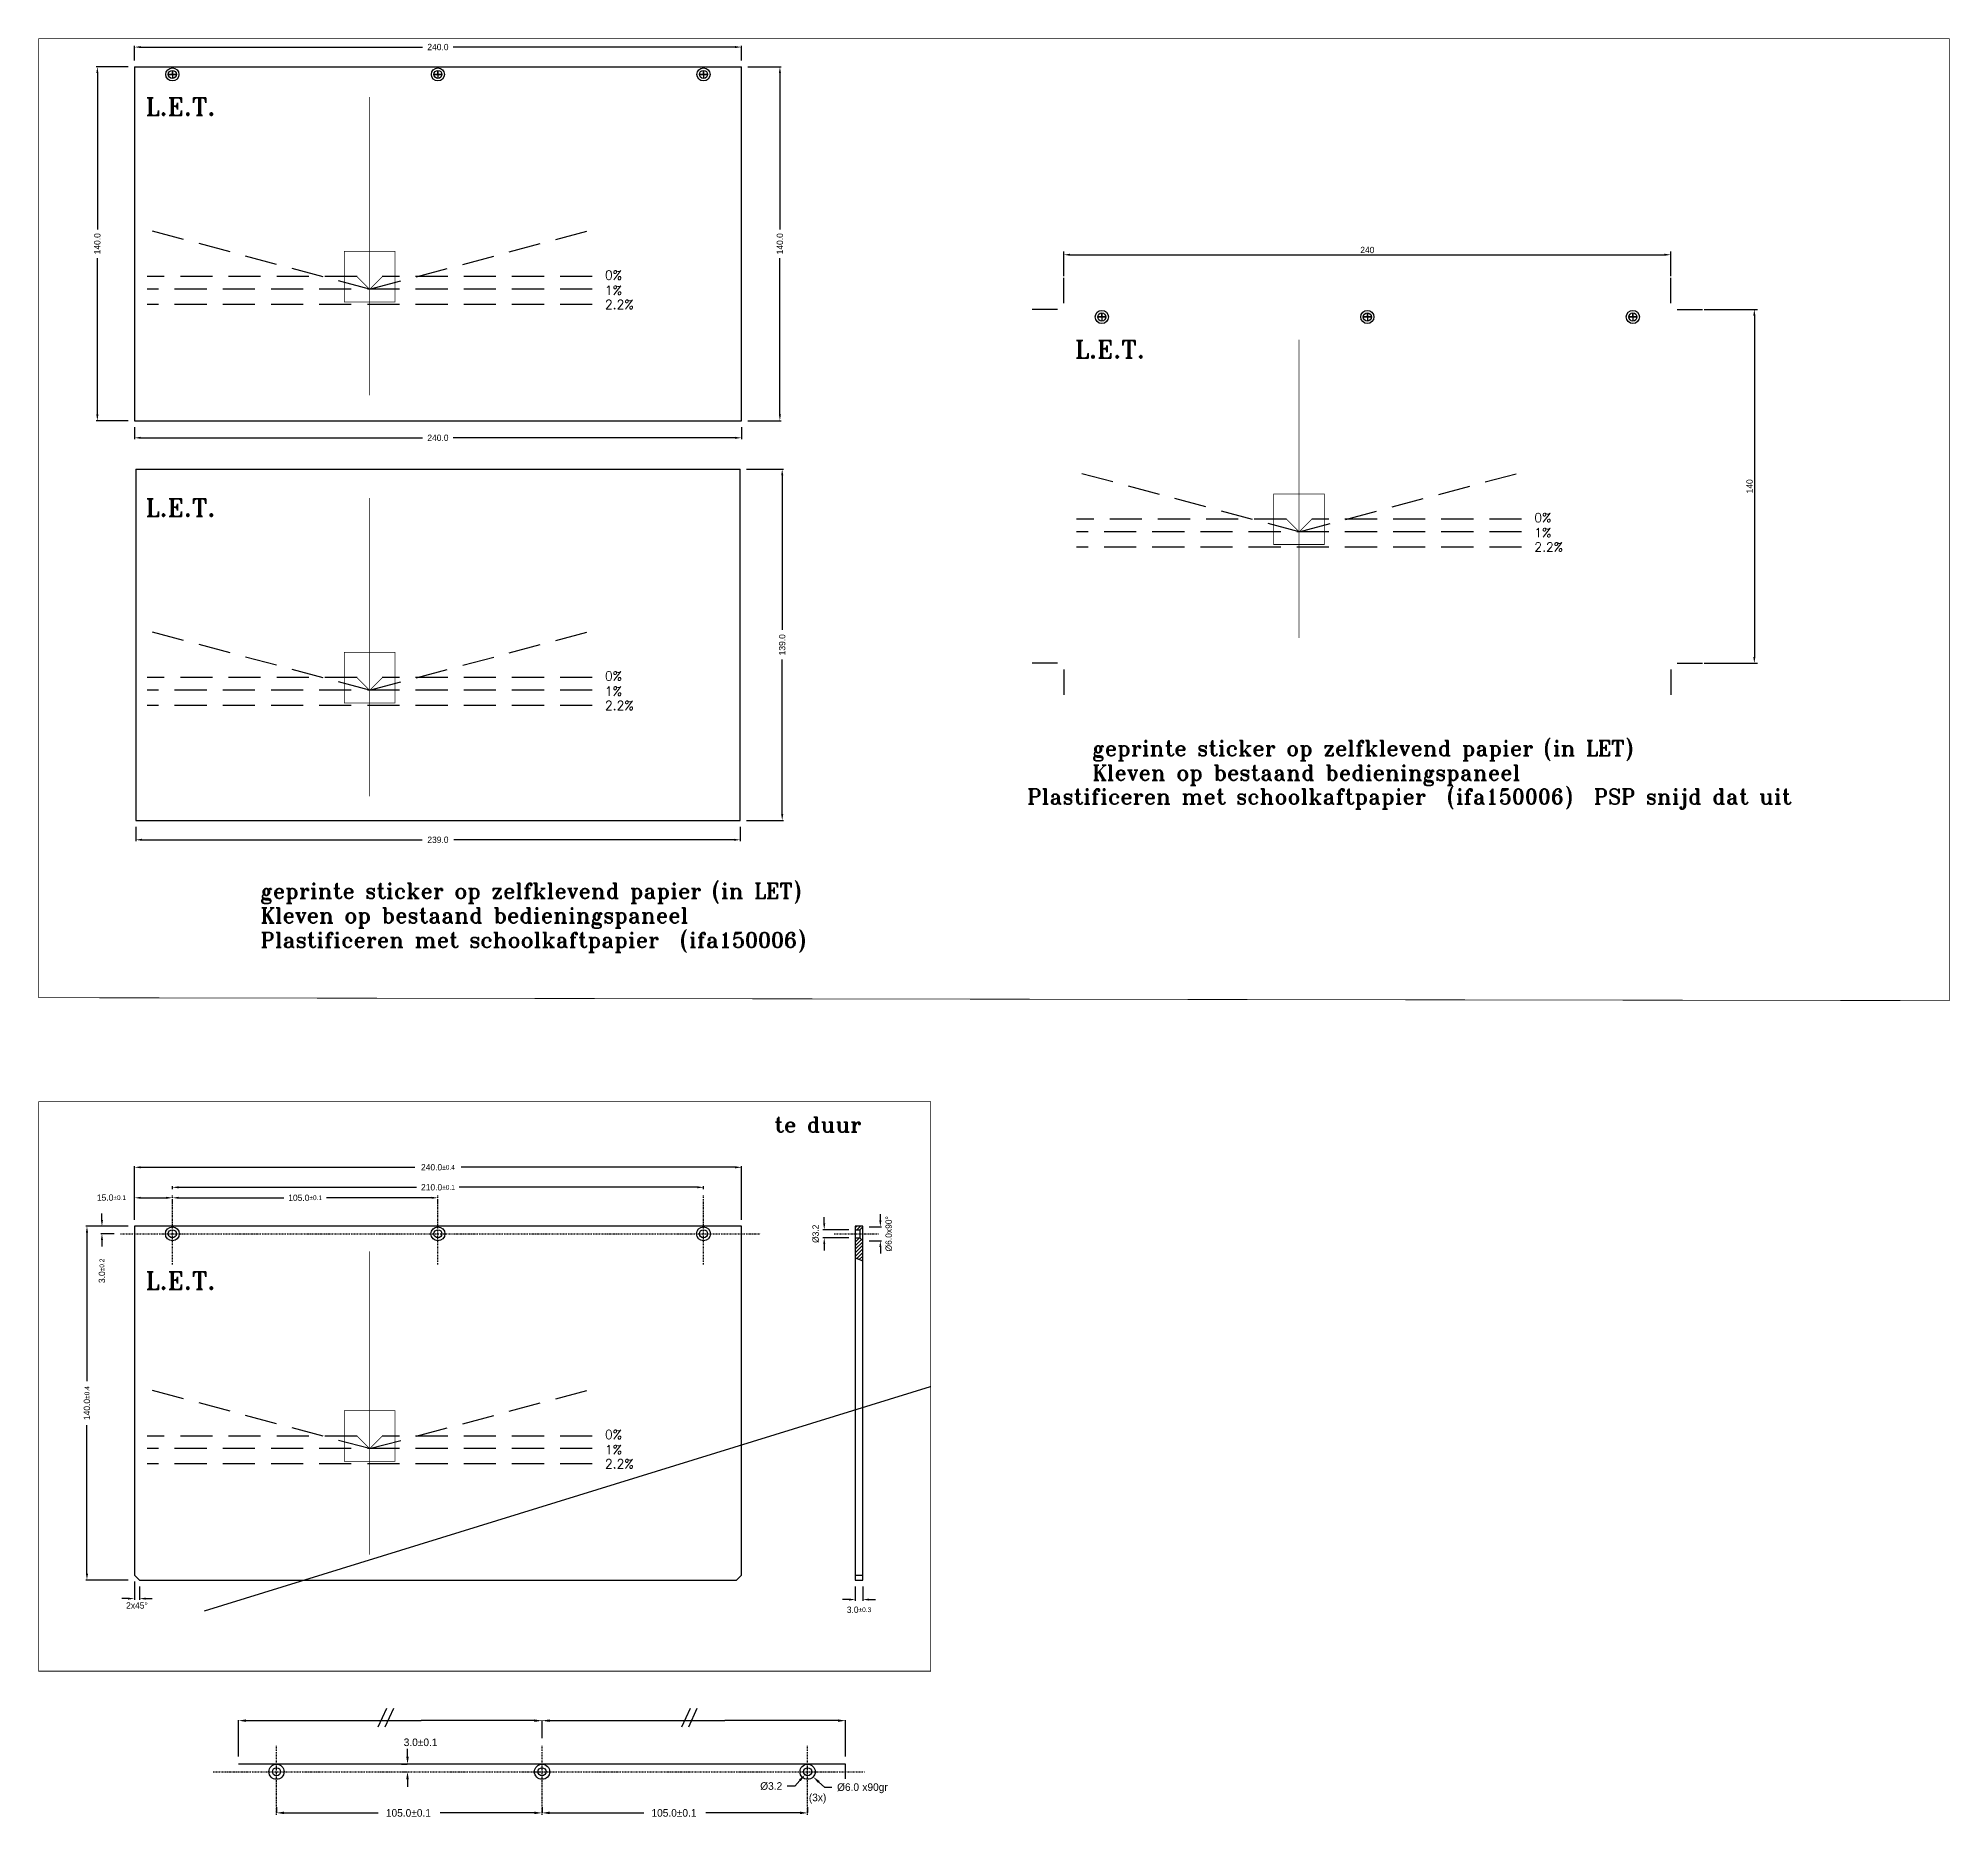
# Model space of a CAD drawing. Extents: x -2364 to 9601, y -871 to 1549.
# Drawn here: x 4873 to 5629, y -772 to -69 of the extents above; entities that cross this region are included whole.
import ezdxf

# ---------------------------------------------------------------- set-up
doc = ezdxf.new("R2010")
doc.units = 0
doc.linetypes.add('DASHDOT', pattern=[1, 0.5, -0.25, 0, -0.25])
doc.linetypes.add('DASHED', pattern=[19.05, 12.7, -6.35])
doc.layers.get('0').update_dxf_attribs({"linetype": 'CONTINUOUS'})
doc.layers.get('DEFPOINTS').update_dxf_attribs({"linetype": 'CONTINUOUS'})
for name, color, linetype in [('ARCEER', 3, 'CONTINUOUS'), ('DIM', 5, 'CONTINUOUS'), ('HLIJN', 1, 'DASHDOT'), ('STPLN', 4, 'DASHED')]:
    doc.layers.add(name, color=color, linetype=linetype)
doc.styles.add('ROMANT', font='romant.shx', dxfattribs={"height": 6})
doc.dimstyles.get("Standard").update_dxf_attribs({"dimtxt": 0.18, "dimasz": 0.18, "dimexe": 0.18, "dimexo": 0.0625, "dimgap": 0.09, "dimtad": 0, "dimtih": 1, "dimtoh": 1, "dimdec": 4, "dimzin": 0, "dimdsep": 46, "dimtxsty": 'Standard', "dimcen": 0.09, "dimadec": 0, "dimazin": 0, "dimtfac": 1, "dimtdec": 4, "dimtofl": 0, "dimtmove": 0, "dimatfit": 3, "dimfxl": 1, "dimtolj": 1, "dimtzin": 0, "dimarcsym": 0})
doc.dimstyles.new('YP11', dxfattribs={"dimscale": 0, "dimtxt": 2.5, "dimasz": 2.5, "dimexe": 0.5, "dimexo": 2.5, "dimgap": 1.5, "dimtad": 0, "dimtoh": 1, "dimdec": 1, "dimzin": 0, "dimdsep": 46, "dimtxsty": 'Standard', "dimcen": 0, "dimdle": 1.25, "dimadec": 0, "dimazin": 0, "dimtfac": 0.75, "dimtdec": 1, "dimtix": 1, "dimtofl": 0, "dimtmove": 2, "dimatfit": 3, "dimfxl": 1, "dimtolj": 1, "dimtzin": 0, "dimarcsym": 0})

msp = doc.modelspace()

# ---------------------------------------------------------------- texts
at = {"color": 7, "style": 'ROMANT'}
for s, height, p in [('L.E.T.', 7, (4915.74581, -99.47322)), ('0%', 3.6, (5097.28899, -164.41721)), ('2.2%', 3.6, (5097.28899, -176.03674)), ('1%', 3.6, (5097.28899, -170.38775)), ('L.E.T.', 7, (5283.23188, -195.4224)), ('0%', 3.6, (5464.77506, -260.36639)), ('1%', 3.6, (5464.77506, -266.33693)), ('2.2%', 3.6, (5464.77506, -271.98592))]:
    msp.add_text(s, height=height, dxfattribs=at).set_placement(p)
at = {"style": 'ROMANT'}
for s, height, p in [('L.E.T.', 7, (4915.74581, -258.09007)), ('0%', 3.6, (5097.28899, -323.03406)), ('2.2%', 3.6, (5097.28899, -334.65359)), ('1%', 3.6, (5097.28899, -329.0046)), ('L.E.T.', 7, (4915.74581, -563.83132)), ('0%', 3.6, (5097.28899, -623.03406)), ('1%', 3.6, (5097.28899, -629.0046)), ('2.2%', 3.6, (5097.28899, -634.65359))]:
    msp.add_text(s, height=height, dxfattribs=at).set_placement(p)
at = {"layer": 'DIM', "style": 'ROMANT'}
for s, p in [('geprinte sticker op zelfklevend papier (in LET)', (5290.05106, -352.75215)), ('Kleven op bestaand bedieningspaneel', (5290.05106, -362.46644)), ('Plastificeren met schoolkaftpapier  (ifa150006)  PSP snijd dat uit', (5264.31784, -371.88556)), ('geprinte sticker op zelfklevend papier (in LET)', (4961.11425, -409.19926)), ('Kleven op bestaand bedieningspaneel', (4961.11425, -418.91354)), ('Plastificeren met schoolkaftpapier  (ifa150006)', (4961.11425, -428.62783)), ('te duur', (5164.25448, -501.68555))]:
    msp.add_text(s, height=6, dxfattribs=at).set_placement(p)
at = {"layer": 'DIM'}
for s, p in [('3.0%%p0.1', (5017.74993, -744.48787)), ('%%c3.2', (5158.71411, -761.78009)), ('(3x)', (5177.9361, -766.31111)), ('%%c6.0', (5189.09479, -762.22464)), ('x90gr', (5199.09479, -762.22464)), ('105.0%%p0.1', (5010.69914, -772.41219)), ('105.0%%p0.1', (5115.69914, -772.41219))]:
    msp.add_text(s, height=3, dxfattribs=at).set_placement(p)

# ---------------------------------------------------------------- blocks, each defined once
blk = doc.blocks.new('*D20')
at = {"layer": 'DEFPOINTS', "color": 0, "transparency": 16777216}
for p in [(4911.28, -515.54), (4911.28, -538.83), (5151.28, -538.83)]:
    blk.add_point(p, dxfattribs=at)
at = {"layer": 'DIM', "color": 0, "lineweight": -2, "transparency": 16777216}
for p, q in [((4911.28, -536.33), (4911.28, -515.04)), ((4913.78, -515.54), (5022.12, -515.54)), ((5148.78, -515.54), (5040.43, -515.54)), ((5151.28, -536.33), (5151.28, -515.04))]:
    blk.add_line(p, q, dxfattribs=at)
at = {"layer": 'DIM', "color": 0, "transparency": 16777216}
for points in [[(4913.78, -515.12), (4913.78, -515.95), (4911.28, -515.54)], [(5148.78, -515.12), (5148.78, -515.95), (5151.28, -515.54)]]:
    blk.add_solid(points, dxfattribs=at)
at = {"layer": 'DIM', "color": 0, "transparency": 16777216, "insert": (5031.28, -515.54), "char_height": 2.5, "attachment_point": 5}
blk.add_mtext('\\A1;240.0{\\H1.875000;±0.4}', dxfattribs=at)
blk = doc.blocks.new('*D21')
at = {"layer": 'DEFPOINTS', "color": 0, "transparency": 16777216}
for p in [(4911.28, -538.83), (4892.5, -678.83), (4911.28, -678.83)]:
    blk.add_point(p, dxfattribs=at)
at = {"layer": 'DIM', "color": 0, "lineweight": -2, "transparency": 16777216}
for p, q in [((4908.78, -538.83), (4892, -538.83)), ((4892.5, -541.33), (4892.5, -600.09)), ((4892.5, -676.33), (4892.5, -617.57)), ((4908.78, -678.83), (4892, -678.83))]:
    blk.add_line(p, q, dxfattribs=at)
at = {"layer": 'DIM', "color": 0, "transparency": 16777216}
for points in [[(4892.09, -541.33), (4892.92, -541.33), (4892.5, -538.83)], [(4892.09, -676.33), (4892.92, -676.33), (4892.5, -678.83)]]:
    blk.add_solid(points, dxfattribs=at)
at = {"layer": 'DIM', "color": 0, "transparency": 16777216, "insert": (4892.5, -608.83), "char_height": 2.5, "attachment_point": 5, "rotation": 90}
blk.add_mtext('\\A1;140.0{\\H1.875000;±0.4}', dxfattribs=at)
blk = doc.blocks.new('*D22')
at = {"layer": 'DEFPOINTS', "color": 0, "transparency": 16777216}
for p in [(4898.43, -541.83), (4905.7, -541.83), (4911.28, -538.83)]:
    blk.add_point(p, dxfattribs=at)
at = {"layer": 'DIM', "color": 0, "lineweight": -2, "transparency": 16777216}
for p, q in [((4898.43, -536.33), (4898.43, -533.83)), ((4908.78, -538.83), (4897.93, -538.83)), ((4903.2, -541.83), (4897.93, -541.83)), ((4898.43, -544.33), (4898.43, -546.83))]:
    blk.add_line(p, q, dxfattribs=at)
at = {"layer": 'DIM', "color": 0, "transparency": 16777216}
for points in [[(4898.01, -536.33), (4898.85, -536.33), (4898.43, -538.83)], [(4898.01, -544.33), (4898.85, -544.33), (4898.43, -541.83)]]:
    blk.add_solid(points, dxfattribs=at)
at = {"layer": 'DIM', "color": 0, "transparency": 16777216, "insert": (4898.43, -556.49), "char_height": 2.5, "attachment_point": 5, "rotation": 90}
blk.add_mtext('\\A1;3.0{\\H1.875000;±0.2}', dxfattribs=at)
blk = doc.blocks.new('*D23')
at = {"layer": 'DEFPOINTS', "color": 0, "transparency": 16777216}
for p in [(4926.28, -526.74), (4926.28, -527.6), (4911.28, -538.83)]:
    blk.add_point(p, dxfattribs=at)
at = {"layer": 'DIM', "color": 0, "lineweight": -2, "transparency": 16777216}
for p, q in [((4911.28, -536.33), (4911.28, -527.1)), ((4913.78, -527.6), (4923.78, -527.6)), ((4926.28, -529.24), (4926.28, -528.1))]:
    blk.add_line(p, q, dxfattribs=at)
at = {"layer": 'DIM', "color": 0, "transparency": 16777216}
for points in [[(4913.78, -527.19), (4913.78, -528.02), (4911.28, -527.6)], [(4923.78, -527.19), (4923.78, -528.02), (4926.28, -527.6)]]:
    blk.add_solid(points, dxfattribs=at)
at = {"layer": 'DIM', "color": 0, "transparency": 16777216, "insert": (4902.2, -527.55), "char_height": 2.5, "attachment_point": 5}
blk.add_mtext('\\A1;15.0{\\H1.875000;±0.1}', dxfattribs=at)
blk = doc.blocks.new('*D24')
at = {"layer": 'DEFPOINTS', "color": 0, "transparency": 16777216}
for p in [(4926.28, -526.74), (5031.28, -527.52), (5031.28, -527.6)]:
    blk.add_point(p, dxfattribs=at)
at = {"layer": 'DIM', "color": 0, "lineweight": -2, "transparency": 16777216}
for p, q in [((4928.78, -527.6), (4970.35, -527.6)), ((5028.78, -527.6), (4987.21, -527.6)), ((5031.28, -530.02), (5031.28, -528.1))]:
    blk.add_line(p, q, dxfattribs=at)
at = {"layer": 'DIM', "color": 0, "transparency": 16777216}
for points in [[(4928.78, -527.19), (4928.78, -528.02), (4926.28, -527.6)], [(5028.78, -527.19), (5028.78, -528.02), (5031.28, -527.6)]]:
    blk.add_solid(points, dxfattribs=at)
at = {"layer": 'DIM', "color": 0, "transparency": 16777216, "insert": (4978.78, -527.6), "char_height": 2.5, "attachment_point": 5}
blk.add_mtext('\\A1;105.0{\\H1.875000;±0.1}', dxfattribs=at)
blk = doc.blocks.new('*D25')
at = {"layer": 'DEFPOINTS', "color": 0, "transparency": 16777216}
for p in [(4926.28, -526.74), (5136.28, -523.46), (5136.28, -526.74)]:
    blk.add_point(p, dxfattribs=at)
at = {"layer": 'DIM', "color": 0, "lineweight": -2, "transparency": 16777216}
for p, q in [((4926.28, -524.24), (4926.28, -522.96)), ((4928.78, -523.46), (5022.85, -523.46)), ((5133.78, -523.46), (5039.71, -523.46)), ((5136.28, -524.24), (5136.28, -522.96))]:
    blk.add_line(p, q, dxfattribs=at)
at = {"layer": 'DIM', "color": 0, "transparency": 16777216}
for points in [[(4928.78, -523.04), (4928.78, -523.87), (4926.28, -523.46)], [(5133.78, -523.04), (5133.78, -523.87), (5136.28, -523.46)]]:
    blk.add_solid(points, dxfattribs=at)
at = {"layer": 'DIM', "color": 0, "transparency": 16777216, "insert": (5031.28, -523.46), "char_height": 2.5, "attachment_point": 5}
blk.add_mtext('\\A1;210.0{\\H1.875000;±0.1}', dxfattribs=at)
blk = doc.blocks.new('*D26')
at = {"layer": 'DEFPOINTS', "color": 0, "transparency": 16777216}
for p in [(5196.28, -678.83), (5199.28, -678.83), (5199.28, -686.53)]:
    blk.add_point(p, dxfattribs=at)
at = {"layer": 'DIM', "color": 0, "lineweight": -2, "transparency": 16777216}
for p, q in [((5193.78, -686.53), (5191.28, -686.53)), ((5196.28, -681.33), (5196.28, -687.03)), ((5199.28, -681.33), (5199.28, -687.03)), ((5201.78, -686.53), (5204.28, -686.53))]:
    blk.add_line(p, q, dxfattribs=at)
at = {"layer": 'DIM', "color": 0, "transparency": 16777216}
for points in [[(5193.78, -686.11), (5193.78, -686.94), (5196.28, -686.53)], [(5201.78, -686.11), (5201.78, -686.94), (5199.28, -686.53)]]:
    blk.add_solid(points, dxfattribs=at)
at = {"layer": 'DIM', "color": 0, "transparency": 16777216, "insert": (5197.78, -690.57), "char_height": 2.5, "attachment_point": 5}
blk.add_mtext('\\A1;3.0{\\H1.875000;±0.3}', dxfattribs=at)
blk = doc.blocks.new('*D27')
at = {"layer": 'DEFPOINTS', "color": 0, "transparency": 16777216}
for p in [(5184.02, -540.23), (5196.28, -540.23), (5196.28, -543.43)]:
    blk.add_point(p, dxfattribs=at)
at = {"layer": 'DIM', "color": 0, "lineweight": -2, "transparency": 16777216}
for p, q in [((5184.02, -537.73), (5184.02, -535.23)), ((5193.78, -540.23), (5183.52, -540.23)), ((5193.78, -543.43), (5183.52, -543.43)), ((5184.02, -545.93), (5184.02, -548.43))]:
    blk.add_line(p, q, dxfattribs=at)
at = {"layer": 'DIM', "color": 0, "transparency": 16777216}
for points in [[(5183.61, -537.73), (5184.44, -537.73), (5184.02, -540.23)], [(5183.61, -545.93), (5184.44, -545.93), (5184.02, -543.43)]]:
    blk.add_solid(points, dxfattribs=at)
at = {"layer": 'DIM', "color": 0, "transparency": 16777216, "insert": (5180.66, -541.83), "char_height": 2.5, "attachment_point": 5, "rotation": 90}
blk.add_mtext('\\A1;%%c3.2', dxfattribs=at)
blk = doc.blocks.new('*D28')
at = {"layer": 'DEFPOINTS', "color": 0, "transparency": 16777216}
for p in [(5199.28, -539.08), (5206.22, -539.08), (5199.28, -544.58)]:
    blk.add_point(p, dxfattribs=at)
at = {"layer": 'DIM', "color": 0, "lineweight": -2, "transparency": 16777216}
for p, q in [((5206.22, -536.58), (5206.22, -534.08)), ((5201.78, -539.08), (5206.72, -539.08)), ((5201.78, -544.58), (5206.72, -544.58)), ((5206.22, -547.08), (5206.22, -549.58))]:
    blk.add_line(p, q, dxfattribs=at)
at = {"layer": 'DIM', "color": 0, "transparency": 16777216}
for points in [[(5205.8, -536.58), (5206.63, -536.58), (5206.22, -539.08)], [(5205.8, -547.08), (5206.63, -547.08), (5206.22, -544.58)]]:
    blk.add_solid(points, dxfattribs=at)
at = {"layer": 'DIM', "color": 0, "transparency": 16777216, "insert": (5209.53, -541.83), "char_height": 2.5, "attachment_point": 5, "rotation": 90}
blk.add_mtext('\\A1;%%c6.0x90%%d', dxfattribs=at)
blk = doc.blocks.new('*D29')
at = {"layer": 'DEFPOINTS', "color": 0, "transparency": 16777216}
for p in [(4911.28, -676.83), (4913.28, -678.83), (4913.28, -686.15)]:
    blk.add_point(p, dxfattribs=at)
at = {"layer": 'DIM', "color": 0, "lineweight": -2, "transparency": 16777216}
for p, q in [((4911.28, -679.33), (4911.28, -686.65)), ((4908.78, -686.15), (4906.28, -686.15)), ((4913.28, -681.33), (4913.28, -686.65)), ((4915.78, -686.15), (4918.28, -686.15))]:
    blk.add_line(p, q, dxfattribs=at)
at = {"layer": 'DIM', "color": 0, "transparency": 16777216}
for points in [[(4908.78, -685.74), (4908.78, -686.57), (4911.28, -686.15)], [(4915.78, -685.74), (4915.78, -686.57), (4913.28, -686.15)]]:
    blk.add_solid(points, dxfattribs=at)
at = {"layer": 'DIM', "color": 0, "transparency": 16777216, "insert": (4912.28, -688.89), "char_height": 2.5, "attachment_point": 5}
blk.add_mtext('\\A1;2x45%%d', dxfattribs=at)
blk = doc.blocks.new('*D30')
at = {"layer": 'DEFPOINTS', "color": 0, "transparency": 16777216}
for p in [(4911.78, -378.33), (5150.78, -378.33), (5150.78, -385.98)]:
    blk.add_point(p, dxfattribs=at)
at = {"layer": 'DIM', "color": 0, "lineweight": -2, "transparency": 16777216}
for p, q in [((4911.78, -380.83), (4911.78, -386.48)), ((5150.78, -380.83), (5150.78, -386.48)), ((4914.28, -385.98), (5024.99, -385.98)), ((5148.28, -385.98), (5037.57, -385.98))]:
    blk.add_line(p, q, dxfattribs=at)
at = {"layer": 'DIM', "color": 0, "transparency": 16777216}
for points in [[(4914.28, -385.56), (4914.28, -386.4), (4911.78, -385.98)], [(5148.28, -385.56), (5148.28, -386.4), (5150.78, -385.98)]]:
    blk.add_solid(points, dxfattribs=at)
at = {"layer": 'DIM', "color": 0, "transparency": 16777216, "insert": (5031.28, -385.98), "char_height": 2.5, "attachment_point": 5}
blk.add_mtext('\\A1;239.0', dxfattribs=at)
blk = doc.blocks.new('*D31')
at = {"layer": 'DEFPOINTS', "color": 0, "transparency": 16777216}
for p in [(5150.78, -239.33), (5150.78, -378.33), (5167.4, -378.33)]:
    blk.add_point(p, dxfattribs=at)
at = {"layer": 'DIM', "color": 0, "lineweight": -2, "transparency": 16777216}
for p, q in [((5153.28, -239.33), (5167.9, -239.33)), ((5167.4, -241.83), (5167.4, -302.96)), ((5167.4, -375.83), (5167.4, -314.71)), ((5153.28, -378.33), (5167.9, -378.33))]:
    blk.add_line(p, q, dxfattribs=at)
at = {"layer": 'DIM', "color": 0, "transparency": 16777216}
for points in [[(5166.98, -241.83), (5167.82, -241.83), (5167.4, -239.33)], [(5166.98, -375.83), (5167.82, -375.83), (5167.4, -378.33)]]:
    blk.add_solid(points, dxfattribs=at)
at = {"layer": 'DIM', "color": 0, "transparency": 16777216, "insert": (5167.4, -308.83), "char_height": 2.5, "attachment_point": 5, "rotation": 90}
blk.add_mtext('\\A1;139.0', dxfattribs=at)
blk = doc.blocks.new('*D32')
at = {"layer": 'DEFPOINTS', "color": 0, "transparency": 16777216}
for p in [(4911.28, -80.21), (4896.62, -220.21), (4911.28, -220.21)]:
    blk.add_point(p, dxfattribs=at)
at = {"layer": 'DIM', "color": 0, "lineweight": -2, "transparency": 16777216}
for p, q in [((4908.78, -80.21), (4896.12, -80.21)), ((4896.62, -82.71), (4896.62, -144.55)), ((4896.62, -217.71), (4896.62, -155.88)), ((4908.78, -220.21), (4896.12, -220.21))]:
    blk.add_line(p, q, dxfattribs=at)
at = {"layer": 'DIM', "color": 0, "transparency": 16777216}
for points in [[(4896.2, -82.71), (4897.04, -82.71), (4896.62, -80.21)], [(4896.2, -217.71), (4897.04, -217.71), (4896.62, -220.21)]]:
    blk.add_solid(points, dxfattribs=at)
at = {"layer": 'DIM', "color": 0, "transparency": 16777216, "insert": (4896.62, -150.21), "char_height": 2.5, "attachment_point": 5, "rotation": 90}
blk.add_mtext('\\A1;140.0', dxfattribs=at)
blk = doc.blocks.new('*D33')
at = {"layer": 'DEFPOINTS', "color": 0, "transparency": 16777216}
for p in [(4911.28, -220.21), (5151.28, -220.21), (5151.28, -226.97)]:
    blk.add_point(p, dxfattribs=at)
at = {"layer": 'DIM', "color": 0, "lineweight": -2, "transparency": 16777216}
for p, q in [((4911.28, -222.71), (4911.28, -227.47)), ((5151.28, -222.71), (5151.28, -227.47)), ((4913.78, -226.97), (5025.2, -226.97)), ((5148.78, -226.97), (5037.36, -226.97))]:
    blk.add_line(p, q, dxfattribs=at)
at = {"layer": 'DIM', "color": 0, "transparency": 16777216}
for points in [[(4913.78, -226.56), (4913.78, -227.39), (4911.28, -226.97)], [(5148.78, -226.56), (5148.78, -227.39), (5151.28, -226.97)]]:
    blk.add_solid(points, dxfattribs=at)
at = {"layer": 'DIM', "color": 0, "transparency": 16777216, "insert": (5031.28, -226.97), "char_height": 2.5, "attachment_point": 5}
blk.add_mtext('\\A1;240.0', dxfattribs=at)
blk = doc.blocks.new('*D34')
at = {"layer": 'DEFPOINTS', "color": 0, "transparency": 16777216}
for p in [(5151.28, -72.4), (4911.28, -80.21), (5151.28, -80.21)]:
    blk.add_point(p, dxfattribs=at)
at = {"layer": 'DIM', "color": 0, "lineweight": -2, "transparency": 16777216}
for p, q in [((4911.28, -77.71), (4911.28, -71.9)), ((4913.78, -72.4), (5025.2, -72.4)), ((5148.78, -72.4), (5037.36, -72.4)), ((5151.28, -77.71), (5151.28, -71.9))]:
    blk.add_line(p, q, dxfattribs=at)
at = {"layer": 'DIM', "color": 0, "transparency": 16777216}
for points in [[(4913.78, -71.99), (4913.78, -72.82), (4911.28, -72.4)], [(5148.78, -71.99), (5148.78, -72.82), (5151.28, -72.4)]]:
    blk.add_solid(points, dxfattribs=at)
at = {"layer": 'DIM', "color": 0, "transparency": 16777216, "insert": (5031.28, -72.4), "char_height": 2.5, "attachment_point": 5}
blk.add_mtext('\\A1;240.0', dxfattribs=at)
blk = doc.blocks.new('*D35')
at = {"layer": 'DEFPOINTS', "color": 0, "transparency": 16777216}
for p in [(5151.28, -80.21), (5151.28, -220.21), (5166.49, -220.21)]:
    blk.add_point(p, dxfattribs=at)
at = {"layer": 'DIM', "color": 0, "lineweight": -2, "transparency": 16777216}
for p, q in [((5153.78, -80.21), (5166.99, -80.21)), ((5166.49, -82.71), (5166.49, -144.55)), ((5166.49, -217.71), (5166.49, -155.88)), ((5153.78, -220.21), (5166.99, -220.21))]:
    blk.add_line(p, q, dxfattribs=at)
at = {"layer": 'DIM', "color": 0, "transparency": 16777216}
for points in [[(5166.08, -82.71), (5166.91, -82.71), (5166.49, -80.21)], [(5166.08, -217.71), (5166.91, -217.71), (5166.49, -220.21)]]:
    blk.add_solid(points, dxfattribs=at)
at = {"layer": 'DIM', "color": 0, "transparency": 16777216, "insert": (5166.49, -150.21), "char_height": 2.5, "attachment_point": 5, "rotation": 90}
blk.add_mtext('\\A1;140.0', dxfattribs=at)
blk = doc.blocks.new('*D37')
at = {"color": 0, "lineweight": -2, "transparency": 16777216}
for p, q in [((5278.76, -163.04), (5278.76, -153.31)), ((5281.26, -154.56), (5516.26, -154.56)), ((5518.76, -163.04), (5518.76, -153.31))]:
    blk.add_line(p, q, dxfattribs=at)
at = {"color": 0, "transparency": 16777216}
for points in [[(5281.26, -154.14), (5281.26, -154.98), (5278.76, -154.56)], [(5516.26, -154.14), (5516.26, -154.98), (5518.76, -154.56)]]:
    blk.add_solid(points, dxfattribs=at)
at = {"layer": 'DEFPOINTS', "color": 0, "transparency": 16777216}
for p in [(5518.76, -154.56), (5278.76, -163.66), (5518.76, -163.66)]:
    blk.add_point(p, dxfattribs=at)
at = {"color": 0, "transparency": 16777216, "insert": (5398.76, -152.69), "char_height": 2.5, "attachment_point": 5}
blk.add_mtext('\\A1;240', dxfattribs=at)
blk = doc.blocks.new('*D38')
at = {"color": 0, "lineweight": -2, "transparency": 16777216}
for p, q in [((5531.89, -176.16), (5553.04, -176.16)), ((5551.79, -178.66), (5551.79, -313.66)), ((5531.89, -316.16), (5553.04, -316.16))]:
    blk.add_line(p, q, dxfattribs=at)
at = {"color": 0, "transparency": 16777216}
for points in [[(5551.37, -178.66), (5552.21, -178.66), (5551.79, -176.16)], [(5551.37, -313.66), (5552.21, -313.66), (5551.79, -316.16)]]:
    blk.add_solid(points, dxfattribs=at)
at = {"layer": 'DEFPOINTS', "color": 0, "transparency": 16777216}
for p in [(5531.26, -176.16), (5531.26, -316.16), (5551.79, -316.16)]:
    blk.add_point(p, dxfattribs=at)
at = {"color": 0, "transparency": 16777216, "insert": (5549.92, -246.16), "char_height": 2.5, "attachment_point": 5, "rotation": 90}
blk.add_mtext('\\A1;140', dxfattribs=at)

# ---------------------------------------------------------------- dimensions: what is measured, and where the dimension line sits
at = {"layer": 'DIM'}
dim = msp.add_linear_dim(base=(5518.76444, -154.56036), p1=(5278.76444, -163.66365), p2=(5518.76444, -163.66365), dimstyle='Standard', override={"dimtxt": 2.5, "dimasz": 2.5, "dimexe": 1.25, "dimexo": 0.625, "dimgap": 0.625, "dimtad": 1, "dimtih": 0, "dimtoh": 0, "dimzin": 8, "dimlunit": 6, "dimcen": 2.5, "dimtofl": 1})
dim.commit()
dim.dimension.update_dxf_attribs({"geometry": '*D37', "text_midpoint": (5398.76444, -152.68536)})
dim = msp.add_linear_dim(base=(5551.79027, -316.16365), p1=(5531.26444, -176.16365), p2=(5531.26444, -316.16365), angle=90, dimstyle='Standard', override={"dimtxt": 2.5, "dimasz": 2.5, "dimexe": 1.25, "dimexo": 0.625, "dimgap": 0.625, "dimtad": 1, "dimtih": 0, "dimtoh": 0, "dimzin": 8, "dimlunit": 6, "dimcen": 2.5, "dimtofl": 1})
dim.commit()
dim.dimension.update_dxf_attribs({"geometry": '*D38', "text_midpoint": (5549.91527, -246.16365)})
for base, p1, p2, override, picture, middle in [((5151.27837, -72.40229), (4911.27837, -80.21447), (5151.27837, -80.21447), {"dimscale": 1, "dimtm": 0.5}, '*D34', (5031.27837, -72.40229)), ((5151.27837, -226.97467), (4911.27837, -220.21447), (5151.27837, -220.21447), {"dimscale": 1, "dimtm": 0.5}, '*D33', (5031.27837, -226.97467)), ((5150.77837, -385.97848), (4911.77837, -378.33132), (5150.77837, -378.33132), {"dimscale": 1, "dimtm": 0.5}, '*D30', (5031.27837, -385.97848)), ((4911.27837, -515.53668), (5151.27837, -538.83132), (4911.27837, -538.83132), {"dimscale": 1, "dimtol": 1, "dimtp": 0.4, "dimtm": 0.4}, '*D20', (5031.27837, -515.53668)), ((5136.27837, -523.45574), (4926.27837, -526.7367), (5136.27837, -526.7367), {"dimscale": 1, "dimtol": 1, "dimtp": 0.1, "dimtm": 0.1}, '*D25', (5031.27837, -523.45574)), ((5031.27837, -527.60465), (4926.27837, -526.7367), (5031.27837, -527.52375), {"dimscale": 1, "dimse1": 1, "dimtol": 1, "dimtp": 0.1, "dimtm": 0.1}, '*D24', (4978.77837, -527.60465))]:
    dim = msp.add_linear_dim(base=base, p1=p1, p2=p2, dimstyle='YP11', override=override, dxfattribs=at)
    dim.commit()
    dim.dimension.update_dxf_attribs({"geometry": picture, "text_midpoint": middle})
for base, p1, p2, override, picture, middle in [((4896.61838, -220.21447), (4911.27837, -80.21447), (4911.27837, -220.21447), {"dimscale": 1, "dimtm": 0.5}, '*D32', (4896.61838, -150.21447)), ((5166.49362, -220.21447), (5151.27837, -80.21447), (5151.27837, -220.21447), {"dimscale": 1, "dimtm": 0.5}, '*D35', (5166.49362, -150.21447)), ((5167.40017, -378.33132), (5150.77837, -239.33132), (5150.77837, -378.33132), {"dimscale": 1, "dimtm": 0.5}, '*D31', (5167.40017, -308.83132)), ((4892.50483, -678.83132), (4911.27837, -538.83132), (4911.27837, -678.83132), {"dimscale": 1, "dimtol": 1, "dimtp": 0.4, "dimtm": 0.4}, '*D21', (4892.50483, -608.83132))]:
    dim = msp.add_linear_dim(base=base, p1=p1, p2=p2, angle=90, dimstyle='YP11', override=override, dxfattribs=at)
    dim.commit()
    dim.dimension.update_dxf_attribs({"geometry": picture, "text_midpoint": middle})
for base, p1, p2, override, picture, middle in [((4926.27837, -527.60465), (4911.27837, -538.83132), (4926.27837, -526.7367), {"dimscale": 1, "dimtol": 1, "dimtp": 0.1, "dimtm": 0.1}, '*D23', (4902.20254, -527.55424)), ((5199.27837, -686.52562), (5196.27837, -678.83132), (5199.27837, -678.83132), {"dimscale": 1, "dimtol": 1, "dimtp": 0.3, "dimtm": 0.3}, '*D26', (5197.77837, -690.56792))]:
    dim = msp.add_linear_dim(base=base, p1=p1, p2=p2, dimstyle='YP11', override=override, dxfattribs=at)
    dim.commit()
    dim.dimension.update_dxf_attribs({"geometry": picture, "text_midpoint": middle, "dimtype": 160})
dim = msp.add_linear_dim(base=(4898.42855, -541.83132), p1=(4911.27837, -538.83132), p2=(4905.70442, -541.83132), angle=90, dimstyle='YP11', override={"dimscale": 1, "dimtol": 1, "dimtp": 0.2, "dimtm": 0.2}, dxfattribs=at)
dim.commit()
dim.dimension.update_dxf_attribs({"geometry": '*D22', "text_midpoint": (4898.42855, -556.48964), "dimtype": 160, "text_rotation": 90})
for base, p1, p2, text, picture, middle in [((5184.02487, -540.23132), (5196.27837, -543.43132), (5196.27837, -540.23132), '%%c3.2', '*D27', (5180.65555, -541.83132)), ((5206.21594, -539.08132), (5199.27837, -544.58132), (5199.27837, -539.08132), '%%c6.0x90%%d', '*D28', (5209.52717, -541.83132))]:
    dim = msp.add_linear_dim(base=base, p1=p1, p2=p2, angle=90, text=text, dimstyle='YP11', override={"dimscale": 1, "dimtol": 1, "dimtp": 0.3, "dimtm": 0.3}, dxfattribs=at)
    dim.commit()
    dim.dimension.update_dxf_attribs({"geometry": picture, "text_midpoint": middle, "dimtype": 160})
dim = msp.add_linear_dim(base=(4913.27837, -686.15374), p1=(4911.27837, -676.83132), p2=(4913.27837, -678.83132), text='2x45%%d', dimstyle='YP11', override={"dimscale": 1, "dimtol": 1, "dimtp": 0.3, "dimtm": 0.3}, dxfattribs=at)
dim.commit()
dim.dimension.update_dxf_attribs({"geometry": '*D29', "text_midpoint": (4912.27837, -688.88901), "dimtype": 160})

# ---------------------------------------------------------------- hatches: boundary and pattern name
at = {"layer": 'ARCEER'}
h = msp.add_hatch(dxfattribs=at)
h.set_pattern_fill('_U', color=256, angle=45, style=0, pattern_type=0)
h.set_pattern_definition([(45, (4911.2784, -678.8313), (-0.7071068, 0.7071068), [])])
h.paths.add_polyline_path([(5198.12837, -540.23132), (5199.27837, -539.08132), (5199.27837, -538.83132), (5196.27837, -538.83132), (5196.27837, -540.23132)])
h.paths.add_polyline_path([(5196.27837, -551.37641), (5199.27837, -552.56833), (5199.27837, -544.58132), (5198.12837, -543.43132), (5196.27837, -543.43132)])

# ---------------------------------------------------------------- linework, layer by layer
for p, q in [((5278.76444, -173.66365), (5278.76444, -163.66365)), ((5518.76444, -173.66365), (5518.76444, -163.66365)), ((5276.26444, -176.16365), (5266.26444, -176.16365)), ((5521.26444, -176.16365), (5531.26444, -176.16365)), ((4911.77837, -239.33132), (4911.77837, -378.33132)), ((4911.77837, -239.33132), (5150.77837, -239.33132)), ((5150.77837, -378.33132), (5150.77837, -239.33132)), ((5276.26444, -316.16365), (5266.26444, -316.16365)), ((5521.26444, -316.16365), (5531.26444, -316.16365)), ((5278.76444, -318.66365), (5278.76444, -328.66365)), ((5518.76444, -318.66365), (5518.76444, -328.66365)), ((4911.77837, -378.33132), (5150.77837, -378.33132)), ((5151.27837, -538.83132), (4911.27837, -538.83132)), ((4911.27837, -538.83132), (4911.27837, -676.83132)), ((5151.27837, -676.83132), (5151.27837, -538.83132)), ((5199.27837, -538.83132), (5196.27837, -538.83132)), ((5196.27837, -538.83132), (5196.27837, -678.83132)), ((5196.27837, -540.23132), (5198.12837, -540.23132)), ((5196.27837, -543.43132), (5198.12837, -543.43132)), ((5199.27837, -539.08132), (5198.12837, -540.23132)), ((5198.12837, -540.23132), (5198.12837, -543.43132)), ((5199.27837, -544.58132), (5198.12837, -543.43132)), ((5199.27837, -678.83132), (5199.27837, -538.83132)), ((5196.27837, -551.37641), (5199.27837, -552.56833)), ((4911.27837, -676.83132), (4913.27837, -678.83132)), ((4913.27837, -678.83132), (5149.27837, -678.83132)), ((5149.27837, -678.83132), (5151.27837, -676.83132)), ((5196.27837, -676.83132), (5199.27837, -676.83132)), ((5196.27837, -678.83132), (5199.27837, -678.83132)), ((5192.44914, -751.63489), (4952.44914, -751.63489)), ((5192.44914, -757.49868), (5192.44914, -751.63489))]:
    msp.add_line(p, q)
at = {"color": 7, "const_width": 0.3}
for points in [[(5004.27837, -92.21447), (5004.27837, -210.21447)], [(5004.27837, -168.21447), (4999.27837, -163.21447)], [(5004.27837, -168.21447), (5009.27837, -163.21447)], [(5371.76444, -188.16365), (5371.76444, -306.16365)], [(5371.76444, -264.16365), (5366.76444, -259.16365)], [(5371.76444, -264.16365), (5376.76444, -259.16365)]]:
    msp.add_lwpolyline(points, dxfattribs=at)
for points in [[(4994.27837, -173.21447), (5014.27837, -173.21447), (5014.27837, -153.21447), (4994.27837, -153.21447)], [(5361.76444, -269.16365), (5381.76444, -269.16365), (5381.76444, -249.16365), (5361.76444, -249.16365)]]:
    msp.add_lwpolyline(points, close=True, dxfattribs=at)
at = {"const_width": 0.3}
for points in [[(5004.27837, -250.83132), (5004.27837, -368.83132)], [(5004.27837, -326.83132), (4999.27837, -321.83132)], [(5004.27837, -326.83132), (5009.27837, -321.83132)], [(5004.27837, -548.83132), (5004.27837, -668.83132)], [(5004.27837, -626.83132), (4999.27837, -621.83132)], [(5004.27837, -626.83132), (5009.27837, -621.83132)]]:
    msp.add_lwpolyline(points, dxfattribs=at)
for points in [[(4994.27837, -331.83132), (5014.27837, -331.83132), (5014.27837, -311.83132), (4994.27837, -311.83132)], [(4994.27837, -631.83132), (5014.27837, -631.83132), (5014.27837, -611.83132), (4994.27837, -611.83132)]]:
    msp.add_lwpolyline(points, close=True, dxfattribs=at)
for centre, radius in [((4926.27837, -83.21447), 2.6), ((4926.27837, -83.21447), 1.6), ((5031.27837, -83.21447), 2.6), ((5031.27837, -83.21447), 1.6), ((5031.27837, -83.21447), 1.6), ((5136.27837, -83.21447), 2.6), ((5136.27837, -83.21447), 1.6), ((5136.27837, -83.21447), 1.6), ((5293.76444, -179.16365), 2.6), ((5293.76444, -179.16365), 1.6), ((5398.76444, -179.16365), 2.6), ((5398.76444, -179.16365), 1.6), ((5398.76444, -179.16365), 1.6), ((5503.76444, -179.16365), 2.6), ((5503.76444, -179.16365), 1.6), ((5503.76444, -179.16365), 1.6), ((4926.27837, -541.83132), 2.75), ((4926.27837, -541.83132), 1.6), ((5031.27837, -541.83132), 2.75), ((5031.27837, -541.83132), 1.6), ((5136.27837, -541.83132), 2.75), ((5136.27837, -541.83132), 1.6), ((4967.44914, -754.63489), 3), ((4967.44914, -754.63489), 1.6), ((5072.44914, -754.63489), 3), ((5072.44914, -754.63489), 1.6), ((5177.44914, -754.63489), 3), ((5177.44914, -754.63489), 1.6)]:
    msp.add_circle(centre, radius)
at = {"layer": 'DIM'}
for p, q in [((4926.27837, -83.21447), (4926.27837, -81.61447)), ((4926.27837, -81.61447), (4926.27837, -83.21447)), ((5031.27837, -83.21447), (5031.27837, -81.61447)), ((5031.27837, -81.61447), (5031.27837, -83.21447)), ((5136.27837, -83.21447), (5136.27837, -81.61447)), ((5136.27837, -81.61447), (5136.27837, -83.21447)), ((4927.87837, -83.21447), (4924.67837, -83.21447)), ((4924.67837, -83.21447), (4926.27837, -83.21447)), ((4926.27837, -83.21447), (4927.87837, -83.21447)), ((4926.27837, -83.21447), (4926.27837, -84.81447)), ((5032.87837, -83.21447), (5029.67837, -83.21447)), ((5029.67837, -83.21447), (5031.27837, -83.21447)), ((5031.27837, -83.21447), (5032.87837, -83.21447)), ((5031.27837, -83.21447), (5031.27837, -84.81447)), ((5137.87837, -83.21447), (5134.67837, -83.21447)), ((5134.67837, -83.21447), (5136.27837, -83.21447)), ((5136.27837, -83.21447), (5137.87837, -83.21447)), ((5136.27837, -83.21447), (5136.27837, -84.81447)), ((5295.36444, -179.16365), (5292.16444, -179.16365)), ((5292.16444, -179.16365), (5293.76444, -179.16365)), ((5293.76444, -179.16365), (5293.76444, -177.56365)), ((5293.76444, -177.56365), (5293.76444, -179.16365)), ((5293.76444, -179.16365), (5295.36444, -179.16365)), ((5293.76444, -179.16365), (5293.76444, -180.76365)), ((5400.36444, -179.16365), (5397.16444, -179.16365)), ((5397.16444, -179.16365), (5398.76444, -179.16365)), ((5398.76444, -179.16365), (5398.76444, -177.56365)), ((5398.76444, -177.56365), (5398.76444, -179.16365)), ((5398.76444, -179.16365), (5400.36444, -179.16365)), ((5398.76444, -179.16365), (5398.76444, -180.76365)), ((5505.36444, -179.16365), (5502.16444, -179.16365)), ((5502.16444, -179.16365), (5503.76444, -179.16365)), ((5503.76444, -179.16365), (5503.76444, -177.56365)), ((5503.76444, -177.56365), (5503.76444, -179.16365)), ((5503.76444, -179.16365), (5505.36444, -179.16365)), ((5503.76444, -179.16365), (5503.76444, -180.76365)), ((4939.01516, -690.99056), (5226.09705, -602.23558)), ((5007.70637, -736.91543), (5011.10153, -729.45273)), ((5010.4225, -736.91543), (5013.81767, -729.45273)), ((5127.70637, -736.91543), (5131.10153, -729.45273)), ((5130.4225, -736.91543), (5133.81767, -729.45273)), ((4952.44914, -748.63489), (4952.44914, -734.24786)), ((4955.44914, -734.42786), (5000.19914, -734.42786)), ((5000.19914, -734.42786), (5024.69914, -734.42786)), ((5069.44914, -734.42786), (5024.69914, -734.42786)), ((5072.44914, -741.37813), (5072.44914, -734.24786)), ((5075.44914, -734.42786), (5120.19914, -734.42786)), ((5120.19914, -734.42786), (5144.69914, -734.42786)), ((5189.44914, -734.42786), (5144.69914, -734.42786)), ((5192.44914, -741.37813), (5192.44914, -734.24786)), ((5192.44914, -748.63489), (5192.44914, -734.24786)), ((5019.24993, -748.63489), (5019.24993, -745.63489)), ((5016.92897, -751.63489), (5019.06993, -751.63489)), ((5016.92897, -754.63489), (5019.06993, -754.63489)), ((5177.35914, -754.63489), (5177.53914, -754.63489)), ((5177.35914, -754.63489), (5177.53914, -754.63489)), ((5177.44914, -754.72489), (5177.44914, -754.54489)), ((5177.44914, -754.72489), (5177.44914, -754.54489)), ((5019.24993, -757.63489), (5019.24993, -760.63489)), ((5172.36074, -760.28009), (5169.36074, -760.28009)), ((5174.36932, -758.05172), (5172.36074, -760.28009)), ((5181.86703, -758.69472), (5184.07597, -760.72464)), ((5184.07597, -760.72464), (5187.07597, -760.72464)), ((4967.44914, -768.63489), (4967.44914, -770.73219)), ((4970.44914, -770.91219), (5007.69914, -770.91219)), ((5069.44914, -770.91219), (5032.19914, -770.91219)), ((5072.44914, -768.63489), (5072.44914, -770.73219)), ((5072.44914, -768.63489), (5072.44914, -770.73219)), ((5075.44914, -770.91219), (5112.69914, -770.91219)), ((5174.44914, -770.91219), (5137.19914, -770.91219)), ((5177.44914, -768.63489), (5177.44914, -770.73219))]:
    msp.add_line(p, q, dxfattribs=at)
at = {"layer": 'DIM', "const_width": 0.3}
for points in [[(4873.38725, -448.44438), (5628.90609, -449.60217), (5628.90609, -69.05015), (4873.38725, -69.05015)], [(4873.38725, -714.86855), (5226.09705, -714.86855), (5226.09705, -489.6026), (4873.38725, -489.6026)]]:
    msp.add_lwpolyline(points, close=True, dxfattribs=at)
at = {"layer": 'DIM'}
for points in [[(4955.44914, -734.92786), (4955.44914, -733.92786), (4952.44914, -734.42786)], [(5069.44914, -734.92786), (5069.44914, -733.92786), (5072.44914, -734.42786)], [(5075.44914, -734.92786), (5075.44914, -733.92786), (5072.44914, -734.42786)], [(5189.44914, -734.92786), (5189.44914, -733.92786), (5192.44914, -734.42786)], [(5019.74993, -748.63489), (5018.74993, -748.63489), (5019.24993, -751.63489)], [(5019.74993, -757.63489), (5018.74993, -757.63489), (5019.24993, -754.63489)], [(5174.74072, -758.38648), (5173.99793, -757.71696), (5176.3779, -755.82335)], [(5182.20535, -758.32657), (5181.52871, -759.06288), (5179.65808, -756.66481)], [(4970.44914, -771.41219), (4970.44914, -770.41219), (4967.44914, -770.91219)], [(5069.44914, -771.41219), (5069.44914, -770.41219), (5072.44914, -770.91219)], [(5075.44914, -771.41219), (5075.44914, -770.41219), (5072.44914, -770.91219)], [(5174.44914, -771.41219), (5174.44914, -770.41219), (5177.44914, -770.91219)]]:
    msp.add_solid(points, dxfattribs=at)
at = {"layer": 'HLIJN'}
for p, q in [((4926.27837, -553.99345), (4926.27837, -526.7367)), ((5031.27837, -553.99345), (5031.27837, -526.7367)), ((5136.27837, -553.99345), (5136.27837, -526.7367)), ((4905.70442, -541.83132), (5158.70812, -541.83132)), ((5187.90044, -541.83132), (5205.5553, -541.83132)), ((4967.44914, -771.63489), (4967.44914, -744.37813)), ((5072.44914, -771.63489), (5072.44914, -744.37813)), ((5177.44914, -771.63489), (5177.44914, -744.37813)), ((4942.44914, -754.63489), (5199.87889, -754.63489))]:
    msp.add_line(p, q, dxfattribs=at)
at = {"layer": 'STPLN', "color": 7, "linetype": 'Continuous', "true_color": 0xffffff}
for p, q in [((4911.27837, -80.21447), (5151.27837, -80.21447)), ((4911.27837, -80.21447), (4911.27837, -220.21447)), ((5151.27837, -220.21447), (5151.27837, -80.21447)), ((4911.27837, -220.21447), (5151.27837, -220.21447))]:
    msp.add_line(p, q, dxfattribs=at)
at = {"layer": 'STPLN', "color": 7}
for p, q in [((5004.27837, -168.21447), (4916.27837, -144.63494)), ((5004.27837, -168.21447), (5092.27837, -144.63494)), ((4999.27837, -163.21447), (4916.27837, -163.21447)), ((5092.27837, -163.21447), (5009.27837, -163.21447)), ((5092.27837, -168.21447), (4916.27837, -168.21447)), ((5092.27837, -174.21447), (4916.27837, -174.21447)), ((5371.76444, -264.16365), (5283.76444, -240.58412)), ((5371.76444, -264.16365), (5459.76444, -240.58412)), ((5366.76444, -259.16365), (5283.76444, -259.16365)), ((5459.76444, -264.16365), (5283.76444, -264.16365)), ((5459.76444, -259.16365), (5376.76444, -259.16365)), ((5459.76444, -270.16365), (5283.76444, -270.16365))]:
    msp.add_line(p, q, dxfattribs=at)
at = {"layer": 'STPLN', "color": 8}
for p, q in [((5004.27837, -326.83132), (4916.27837, -303.25179)), ((5004.27837, -326.83132), (5092.27837, -303.25179)), ((4999.27837, -321.83132), (4916.27837, -321.83132)), ((5092.27837, -321.83132), (5009.27837, -321.83132)), ((5092.27837, -326.83132), (4916.27837, -326.83132)), ((5092.27837, -332.83132), (4916.27837, -332.83132)), ((5004.27837, -626.83132), (4916.27837, -603.25179)), ((5004.27837, -626.83132), (5092.27837, -603.25179)), ((4999.27837, -621.83132), (4916.27837, -621.83132)), ((5092.27837, -626.83132), (4916.27837, -626.83132)), ((5092.27837, -621.83132), (5009.27837, -621.83132)), ((5092.27837, -632.83132), (4916.27837, -632.83132))]:
    msp.add_line(p, q, dxfattribs=at)

msp.set_redraw_order([(e.dxf.handle, doc.entitydb.next_handle()) for e in msp.query("TEXT MTEXT ATTDEF DIMENSION ARC_DIMENSION")])  # texts and dimensions are drawn at this point

doc.saveas('drawing.dxf')
